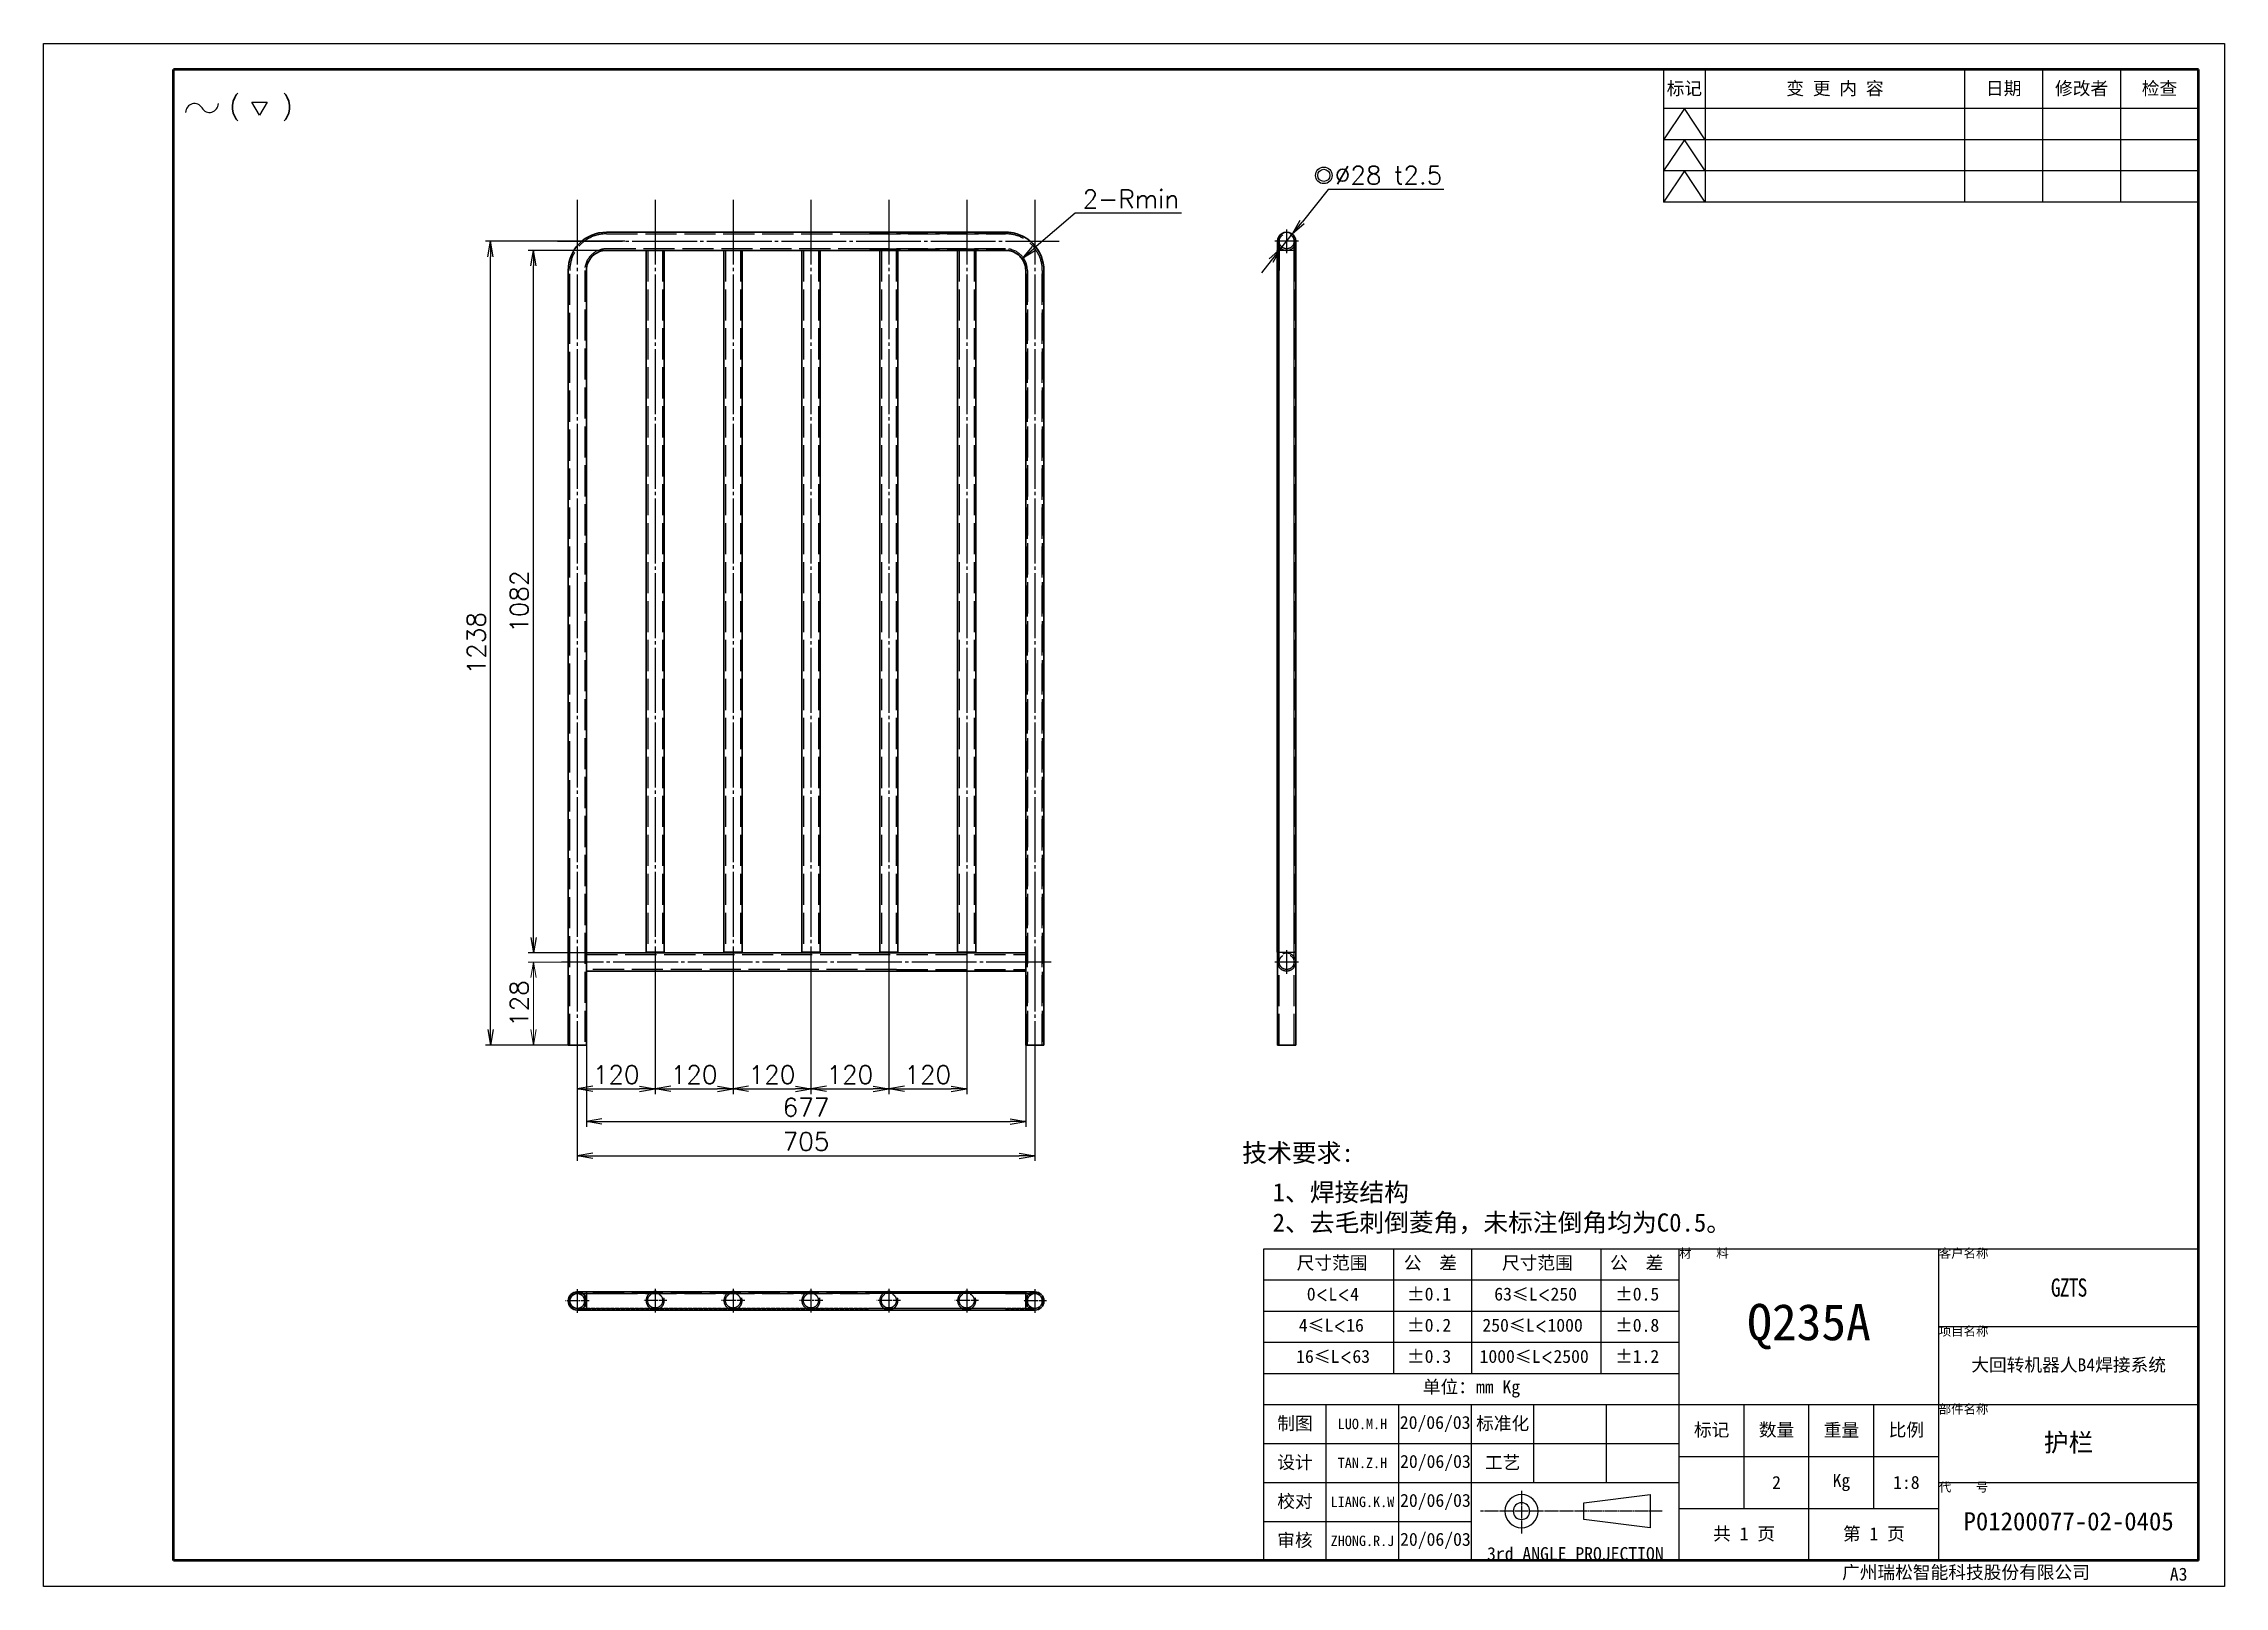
# Model space of a CAD drawing. Header units: millimetres. Extents: x -73083 to 81340, y -6859 to 6812.
# Drawn here: x 33145 to 36505, y -6850 to -4474 of the extents above; entities that cross this region are included whole.
import ezdxf

# ---------------------------------------------------------------- set-up
doc = ezdxf.new("R2010")
doc.units = ezdxf.units.MM
for name, pattern in [('AM_ISO02W050', [7.5, 6, -1.5]), ('AM_ISO08W050', [18, 12, -1.5, 3, -1.5]), ('CENTER-HOKUTO', [23, 20, -1, 1, -1])]:
    doc.linetypes.add(name, pattern=pattern)
doc.layers.add('A3', color=7, linetype='Continuous', plot=False)
for name, color, linetype, lineweight in [('AM_7', 2, 'AM_ISO08W050', 25), ('AM_HID', 1, 'AM_ISO02W050', 25), ('AM_VIS', 7, 'Continuous', 50), ('SOLID LINE', 7, 'Continuous', 30)]:
    doc.layers.add(name, color=color, linetype=linetype, lineweight=lineweight)
doc.layers.add('title_frame', color=7, linetype='Continuous')
doc.layers.add('word_dim', color=253, linetype='Continuous')
doc.styles.get("Standard").update_dxf_attribs({"font": 'romans.shx', "bigfont": 'bigfont.shx'})
doc.dimstyles.new('RS-1-8', dxfattribs={"dimscale": 8, "dimtxt": 3.5, "dimasz": 3, "dimexe": 1, "dimexo": 0, "dimgap": 1, "dimtad": 3, "dimdsep": 46, "dimtxsty": 'Standard', "dimblk1": 'OPEN', "dimblk2": 'OPEN', "dimsah": 1, "dimcen": 0, "dimclrd": 256, "dimclre": 256, "dimclrt": 3, "dimadec": 0, "dimazin": 0, "dimtfac": 1, "dimtmove": 0, "dimatfit": 3, "dimfxl": 0, "dimtolj": 1, "dimtzin": 0, "dimarcsym": 0})
doc.dimstyles.new('RS-1-8$3', dxfattribs={"dimscale": 8, "dimtxt": 3.5, "dimasz": 3, "dimexe": 1, "dimexo": 0, "dimgap": 1, "dimtad": 3, "dimtoh": 1, "dimdsep": 46, "dimtxsty": 'Standard', "dimblk1": 'OPEN', "dimblk2": 'OPEN', "dimsah": 1, "dimcen": 0, "dimclrd": 256, "dimclre": 256, "dimclrt": 3, "dimadec": 0, "dimazin": 0, "dimtfac": 1, "dimtmove": 0, "dimatfit": 3, "dimfxl": 0, "dimtolj": 1, "dimtzin": 0, "dimarcsym": 0})
doc.dimstyles.new('RS-1-8$4', dxfattribs={"dimscale": 8, "dimtxt": 3.5, "dimasz": 3, "dimexe": 1, "dimexo": 0, "dimgap": 1, "dimtad": 3, "dimtoh": 1, "dimdsep": 46, "dimtxsty": 'Standard', "dimblk1": 'OPEN', "dimblk2": 'OPEN', "dimsah": 1, "dimcen": 0, "dimclrd": 256, "dimclre": 256, "dimclrt": 3, "dimadec": 0, "dimazin": 0, "dimtfac": 1, "dimtmove": 0, "dimatfit": 3, "dimfxl": 0, "dimtolj": 1, "dimtzin": 0, "dimarcsym": 0})
doc.dimstyles.new('STANDARD 1-8', dxfattribs={"dimscale": 8, "dimtxt": 3.5, "dimasz": 3, "dimexe": 1, "dimexo": 0, "dimgap": 1, "dimtad": 3, "dimdsep": 46, "dimtxsty": 'Standard', "dimblk1": 'OPEN', "dimblk2": 'OPEN', "dimsah": 1, "dimcen": 0, "dimclrd": 256, "dimclre": 256, "dimclrt": 3, "dimazin": 2, "dimtfac": 1, "dimtmove": 0, "dimatfit": 3, "dimldrblk": 'OPEN', "dimfxl": 0, "dimtolj": 1, "dimtzin": 0, "dimlwd": 13, "dimlwe": 13, "dimarcsym": 0})

msp = doc.modelspace()

# ---------------------------------------------------------------- texts
at = {"layer": 'SOLID LINE', "ltscale": 0.5}
for s, insert, char_height, width, attachment_point in [('\\pt120;{\\fSimHei|b0|i0|c134|p2;\\C3;标记}', (35672.89086, -4544.23229), 20, 64, 5), ('\\pt120;{\\fSimHei|b0|i0|c134|p2;\\C3;变 更 内 容}', (35904.89086, -4544.23229), 20, 400, 5), ('\\pt120;{\\fSimHei|b0|i0|c134|p2;\\C3;日期}', (36164.89086, -4544.23229), 20, 120, 5), ('\\pt120;{\\fSimHei|b0|i0|c134|p2;\\C3;修改者}', (36284.89086, -4544.23229), 20, 120, 5), ('\\pt120;{\\fSimHei|b0|i0|c134|p2;\\C3;检查}', (36404.89086, -4544.23229), 20, 120, 5), ('\\pt168;{\\fSimHei|b0|i0|c134|p2;\\C3;技术要求:}', (34991.69834, -6168.56083), 28, 240.4842079, 1), ('\\pt168;{\\fSimHei|b0|i0|c134|p2;\\C3;\\P1、焊接结构\\P2、去毛刺倒菱角，未标注倒角均为C0.5。}', (35038.49293, -6182.49049), 28, 892.7274818, 1), ('\\pt120;{\\fSimHei|b0|i0|c134|p2;\\C3;尺寸范围}', (35075.45056, -6342.0008), 20, 362.4121507, 1), ('\\pt120;{\\fSimHei|b0|i0|c134|p2;\\C3;公  差}', (35240.68049, -6342.0008), 20, 362.4121507, 1), ('\\pt120;{\\fSimHei|b0|i0|c134|p2;\\C3;尺寸范围}', (35391.83018, -6342.0008), 20, 362.4121507, 1), ('\\pt120;{\\fSimHei|b0|i0|c134|p2;\\C3;公  差}', (35558.53935, -6342.0008), 20, 362.4121507, 1), ('{\\fSimHei|b0|i0|c134|p2;\\C3;材    料}', (35664.89086, -6330.23229), 14, 400, 1), ('\\pt84;{\\fSimHei|b0|i0|c134|p2;\\C3;客户名称}', (36064.89086, -6330.23229), 14, 400, 1), ('{\\fSimHei|b0|i0|c134|p2;\\W0.8;\\T0.9;\\C3;GZTS}', (36264.89086, -6390.23229), 28, 400, 5), ('\\pt120;{\\fSimHei|b0|i0|c134|p2;\\C3;0\\Fromans,bigfont|c134;\\H0.9583x;<\\fSimHei|b0|i0|c134|p2;\\H1.044x;L\\Fromans,bigfont|c134;\\H0.9583x;<\\fSimHei|b0|i0|c134|p2;\\H1.044x;4}', (35091.13512, -6390.0008), 20, 362.4121507, 1), ('\\pt120;{\\fSimHei|b0|i0|c134|p2;\\C3;%%P0.1}', (35245.54959, -6390.0008), 20, 362.4121507, 1), ('\\pt120;{\\fSimHei|b0|i0|c134|p2;\\C3;63\\H0.9583x;≤\\H1.044x;L\\Fromans,bigfont|c134;\\H0.9579x;<\\fSimHei|b0|i0|c134|p2;\\H1.044x;250}', (35379.96031, -6390.0008), 20, 362.4121507, 1), ('\\pt120;{\\fSimHei|b0|i0|c134|p2;\\C3;%%P0.5}', (35566.1122, -6390.0008), 20, 362.4121507, 1), ('\\pt336;{\\fSimHei|b0|i0|c134|p2;\\C3;Q235A}', (35864.89086, -6450.23229), 56, 400, 5), ('\\pt120;{\\fSimHei|b0|i0|c134|p2;\\C3;4\\H0.9583x;≤\\H1.043x;L\\Fromans,bigfont|c134;\\H0.9588x;<\\fSimHei|b0|i0|c134|p2;\\H1.043x;16}', (35078.86298, -6438.0008), 20, 362.4121507, 1), ('\\pt120;{\\fSimHei|b0|i0|c134|p2;\\C3;%%P0.2}', (35245.54959, -6438.0008), 20, 362.4121507, 1), ('\\pt120;{\\fSimHei|b0|i0|c134|p2;\\C3;250\\H0.9583x;≤\\H1.044x;L\\Fromans,bigfont|c134;\\H0.9579x;<\\fSimHei|b0|i0|c134|p2;\\H1.044x;1000}', (35361.69919, -6438.0008), 20, 362.4121507, 1), ('\\pt120;{\\fSimHei|b0|i0|c134|p2;\\C3;%%P0.8}', (35566.1122, -6438.0008), 20, 362.4121507, 1), ('\\pt84;{\\fSimHei|b0|i0|c134|p2;\\C3;项目名称}', (36064.89086, -6450.23229), 14, 400, 1), ('\\pt120;{\\fSimHei|b0|i0|c134|p2;\\C3;%%P0.3}', (35245.54959, -6486.0008), 20, 362.4121507, 1), ('\\pt120;{\\fSimHei|b0|i0|c134|p2;\\C3;%%P1.2}', (35566.1122, -6486.0008), 20, 362.4121507, 1), ('\\pt120;{\\fSimHei|b0|i0|c134|p2;\\C3;16\\H0.9583x;≤\\H1.044x;L\\Fromans,bigfont|c134;\\H0.9579x;<\\fSimHei|b0|i0|c134|p2;\\H1.044x;63}', (35074.74259, -6486.0008), 20, 362.4121507, 1), ('{\\fSimHei|b0|i0|c134|p2;\\C3;大回转机器人B4焊接系统}', (36264.89086, -6510.23229), 20, 400, 5), ('\\pt120;{\\fSimHei|b0|i0|c134|p2;\\C3;单位：mm Kg}', (35344.89086, -6546.23229), 20, 640, 5), ('\\pt84;{\\fSimHei|b0|i0|c134|p2;\\C3;部件名称}', (36064.89086, -6570.23229), 14, 400, 1), ('\\pt120;{\\fSimHei|b0|i0|c134|p2;\\C3;制图}', (35072.89086, -6600.23229), 20, 96, 5), ('\\pt60;{\\fSimHei|b0|i0|c134|p2;\\C3;制图}', (35072.89086, -6600.23229), 20, 96, 5), ('\\pt288;{\\fSimHei|b0|i0|c134|p2;\\H0.8x;\\C3;LUO.M.H}', (35176.89086, -6600.23229), 20, 112, 5), ('\\pt60;{\\fSimHei|b0|i0|c134|p2;\\C3;20/06/03}', (35288.89086, -6600.23229), 20, 112, 5), ('\\pt120;{\\fSimHei|b0|i0|c134|p2;\\C3;标准化}', (35392.89086, -6600.23229), 20, 96, 5), ('\\pt120;{\\fSimHei|b0|i0|c134|p2;\\C3;标记}', (35714.89086, -6610.23229), 20, 100, 5), ('\\pt120;{\\fSimHei|b0|i0|c134|p2;\\C3;数量}', (35814.89086, -6610.23229), 20, 100, 5), ('\\pt120;{\\fSimHei|b0|i0|c134|p2;\\C3;重量}', (35914.89086, -6610.23229), 20, 100, 5), ('\\pt120;{\\fSimHei|b0|i0|c134|p2;\\C3;比例}', (36014.89086, -6610.23229), 20, 100, 5), ('{\\fSimHei|b0|i0|c134|p2;\\C3;护栏}', (36264.89086, -6630.23229), 28, 400, 5), ('\\pt120;{\\fSimHei|b0|i0|c134|p2;\\C3;设计}', (35072.89086, -6660.23229), 20, 96, 5), ('\\pt60;{\\fSimHei|b0|i0|c134|p2;\\C3;设计}', (35072.89086, -6660.23229), 20, 96, 5), ('\\pt288;{\\fSimHei|b0|i0|c134|p2;\\H0.8x;\\C3;TAN.Z.H}', (35176.89086, -6660.23229), 20, 112, 5), ('\\pt60;{\\fSimHei|b0|i0|c134|p2;\\C3;20/06/03}', (35289.29595, -6660.23229), 20, 111.1898286, 5), ('\\pt120;{\\fSimHei|b0|i0|c134|p2;\\C3;工艺}', (35392.89086, -6660.23229), 20, 96, 5), ('\\pt120;{\\fSimHei|b0|i0|c134|p2;\\C3;2}', (35814.89086, -6690.23229), 20, 100, 5), ('\\pt120;{\\fSimHei|b0|i0|c134|p2;\\C3;Kg}', (35914.89086, -6690.23229), 20, 100, 5), ('\\pt120;{\\fSimHei|b0|i0|c134|p2;\\C3;1:8}', (36014.89086, -6690.23229), 20, 100, 5), ('\\pt120;{\\fSimHei|b0|i0|c134|p2;\\C3;校对}', (35072.89086, -6720.23229), 20, 96, 5), ('\\pt60;{\\fSimHei|b0|i0|c134|p2;\\C3;校对}', (35072.89086, -6720.23229), 20, 96, 5), ('\\pt288;{\\fSimHei|b0|i0|c134|p2;\\H0.8x;\\C3;LIANG.K.W}', (35176.89086, -6720.23229), 20, 112, 5), ('\\pt60;{\\fSimHei|b0|i0|c134|p2;\\C3;20/06/03}', (35289.29595, -6720.23229), 20, 111.1898286, 5), ('\\pt84;{\\fSimHei|b0|i0|c134|p2;\\C3;代    号}', (36064.89086, -6690.23229), 14, 400, 1), ('{\\fSimHei|b0|i0|c134|p2;\\C3;P01200077-02-0405}', (36264.89086, -6750.23229), 28, 400, 5), ('\\pt120;{\\fSimHei|b0|i0|c134|p2;\\C3;审核}', (35072.89086, -6780.23229), 20, 96, 5), ('\\pt60;{\\fSimHei|b0|i0|c134|p2;\\C3;审核}', (35072.89086, -6780.23229), 20, 96, 5), ('\\pt288;{\\fSimHei|b0|i0|c134|p2;\\H0.8x;\\C3;ZHONG.R.J}', (35176.89086, -6780.23229), 20, 112, 5), ('\\pt60;{\\fSimHei|b0|i0|c134|p2;\\C3;20/06/03}', (35289.29595, -6780.23229), 20, 111.1898286, 5), ('\\pt120;{\\fSimHei|b0|i0|c134|p2;\\C3;共 1 页}', (35764.89086, -6770.23229), 20, 200, 5), ('\\pt120;{\\fSimHei|b0|i0|c134|p2;\\C3;第 1 页}', (35964.89086, -6770.23229), 20, 200, 5), ('{\\fSimHei|b0|i0|c134|p2;\\C3;3rd ANGLE PROJECTION}', (35504.89086, -6810.23229), 20, 320, 8), ('\\pt120;{\\fSimHei|b0|i0|c134|p2;\\C3;广州瑞松智能科技股份有限公司}', (35915.83977, -6818.51612), 20, 628.4944651, 1), ('\\pt120;{\\fSimHei|b0|i0|c134|p2;\\C3;A3}', (36420.80182, -6821.41154), 20, 628.4944651, 1)]:
    msp.add_mtext(s, dxfattribs=dict(at, insert=insert, char_height=char_height, width=width, attachment_point=attachment_point))
at = {"layer": 'SOLID LINE', "ltscale": 0.5, "insert": (35357.30961, -6486.0008), "char_height": 20, "width": 362.4121507, "attachment_point": 1, "line_spacing_factor": 0.72}
msp.add_mtext('\\pt120;{\\fSimHei|b0|i0|c134|p2;\\C3;1000\\H0.9583x;≤\\H1.044x;L\\Fromans,bigfont|c134;\\H0.9579x;<\\fSimHei|b0|i0|c134|p2;\\H1.044x;2500}', dxfattribs=at)

# ---------------------------------------------------------------- blocks, each defined once
blk = doc.blocks.new('_Open')
at = {"color": 0, "lineweight": -2}
for p, q in [((-1, 0.17), (0, 0)), ((-1, -0.17), (0, 0)), ((0, 0), (-1, 0))]:
    blk.add_line(p, q, dxfattribs=at)
blk = doc.blocks.new('*D454')
at = {"layer": 'DEFPOINTS', "color": 0, "linetype": 'Continuous', "ltscale": 5}
for p in [(35068.8, -4767.7), (35051.3, -4789.6)]:
    blk.add_point(p, dxfattribs=at)
at = {"layer": 'word_dim', "linetype": 'Continuous', "lineweight": -2, "ltscale": 5}
for p, q in [((35124.1, -4698.9), (35083.9, -4749)), ((35302.2, -4698.9), (35124.1, -4698.9)), ((35051.3, -4789.6), (35068.8, -4767.7)), ((35036.3, -4808.3), (35021.3, -4827))]:
    blk.add_line(p, q, dxfattribs=at)
at = {"layer": 'word_dim', "linetype": 'Continuous', "lineweight": -2, "ltscale": 5, "xscale": 24, "yscale": 24, "zscale": 24}
for p, rotation in [((35068.8, -4767.7), 231.2568683288792), ((35051.3, -4789.6), 51.25686832887926)]:
    blk.add_blockref('_Open', p, dxfattribs=dict(at, rotation=rotation))
at = {"layer": 'word_dim', "color": 3, "linetype": 'Continuous', "ltscale": 5, "insert": (35217.1, -4676.9), "char_height": 28, "attachment_point": 5}
blk.add_mtext('\\A1;∅28 t2.5', dxfattribs=at)
blk = doc.blocks.new('*D455')
at = {"layer": 'DEFPOINTS', "color": 0, "linetype": 'Continuous', "ltscale": 5}
for p in [(33833.6, -4778.7), (34040.4, -4778.7), (33955.6, -6016.7)]:
    blk.add_point(p, dxfattribs=at)
at = {"layer": 'word_dim', "linetype": 'Continuous', "lineweight": -2, "ltscale": 5}
for p, q in [((34040.4, -4778.7), (33825.6, -4778.7)), ((33833.6, -5992.7), (33833.6, -4802.7)), ((33955.6, -6016.7), (33825.6, -6016.7))]:
    blk.add_line(p, q, dxfattribs=at)
at = {"layer": 'word_dim', "linetype": 'Continuous', "lineweight": -2, "ltscale": 5, "xscale": 24, "yscale": 24, "zscale": 24}
for p, rotation in [((33833.6, -4778.7), 90), ((33833.6, -6016.7), 270)]:
    blk.add_blockref('_Open', p, dxfattribs=dict(at, rotation=rotation))
at = {"layer": 'word_dim', "color": 3, "linetype": 'Continuous', "ltscale": 5, "insert": (33811.6, -5397.7), "char_height": 28, "attachment_point": 5, "rotation": 90}
blk.add_mtext('\\A1;1238', dxfattribs=at)
blk = doc.blocks.new('*D456')
at = {"layer": 'DEFPOINTS', "color": 0, "linetype": 'Continuous', "ltscale": 5}
for p in [(33967.1, -6016.7), (34672.1, -6036.7), (34672.1, -6187)]:
    blk.add_point(p, dxfattribs=at)
at = {"layer": 'word_dim', "linetype": 'Continuous', "lineweight": -2, "ltscale": 5}
for p, q in [((33967.1, -6016.7), (33967.1, -6195)), ((34672.1, -6036.7), (34672.1, -6195)), ((33991.1, -6187), (34648.1, -6187))]:
    blk.add_line(p, q, dxfattribs=at)
at = {"layer": 'word_dim', "linetype": 'Continuous', "lineweight": -2, "ltscale": 5, "xscale": 24, "yscale": 24, "zscale": 24, "rotation": 180}
blk.add_blockref('_Open', (33967.1, -6187), dxfattribs=at)
at = {"layer": 'word_dim', "linetype": 'Continuous', "lineweight": -2, "ltscale": 5, "xscale": 24, "yscale": 24, "zscale": 24}
blk.add_blockref('_Open', (34672.1, -6187), dxfattribs=at)
at = {"layer": 'word_dim', "color": 3, "linetype": 'Continuous', "ltscale": 5, "insert": (34319.6, -6165), "char_height": 28, "attachment_point": 5}
blk.add_mtext('\\A1;705', dxfattribs=at)
blk = doc.blocks.new('*D457')
at = {"layer": 'DEFPOINTS', "color": 0, "linetype": 'Continuous', "ltscale": 5}
for p in [(34087.1, -5911), (33967.1, -6016.7), (34087.1, -6084.1)]:
    blk.add_point(p, dxfattribs=at)
at = {"layer": 'word_dim', "linetype": 'Continuous', "lineweight": -2, "ltscale": 5}
for p, q in [((34087.1, -5911), (34087.1, -6092.1)), ((33967.1, -6016.7), (33967.1, -6092.1)), ((33991.1, -6084.1), (34063.1, -6084.1))]:
    blk.add_line(p, q, dxfattribs=at)
at = {"layer": 'word_dim', "linetype": 'Continuous', "lineweight": -2, "ltscale": 5, "xscale": 24, "yscale": 24, "zscale": 24, "rotation": 180}
blk.add_blockref('_Open', (33967.1, -6084.1), dxfattribs=at)
at = {"layer": 'word_dim', "linetype": 'Continuous', "lineweight": -2, "ltscale": 5, "xscale": 24, "yscale": 24, "zscale": 24}
blk.add_blockref('_Open', (34087.1, -6084.1), dxfattribs=at)
at = {"layer": 'word_dim', "color": 3, "linetype": 'Continuous', "ltscale": 5, "insert": (34027.1, -6062.1), "char_height": 28, "attachment_point": 5}
blk.add_mtext('\\A1;120', dxfattribs=at)
blk = doc.blocks.new('*D458')
at = {"layer": 'DEFPOINTS', "color": 0, "linetype": 'Continuous', "ltscale": 5}
for p in [(34087.1, -5893.7), (34207.1, -5893.7), (34207.1, -6084.1)]:
    blk.add_point(p, dxfattribs=at)
at = {"layer": 'word_dim', "linetype": 'Continuous', "lineweight": -2, "ltscale": 5}
for p, q in [((34087.1, -5893.7), (34087.1, -6092.1)), ((34207.1, -5893.7), (34207.1, -6092.1)), ((34111.1, -6084.1), (34183.1, -6084.1))]:
    blk.add_line(p, q, dxfattribs=at)
at = {"layer": 'word_dim', "linetype": 'Continuous', "lineweight": -2, "ltscale": 5, "xscale": 24, "yscale": 24, "zscale": 24, "rotation": 180}
blk.add_blockref('_Open', (34087.1, -6084.1), dxfattribs=at)
at = {"layer": 'word_dim', "linetype": 'Continuous', "lineweight": -2, "ltscale": 5, "xscale": 24, "yscale": 24, "zscale": 24}
blk.add_blockref('_Open', (34207.1, -6084.1), dxfattribs=at)
at = {"layer": 'word_dim', "color": 3, "linetype": 'Continuous', "ltscale": 5, "insert": (34147.1, -6062.1), "char_height": 28, "attachment_point": 5}
blk.add_mtext('\\A1;120', dxfattribs=at)
blk = doc.blocks.new('*D459')
at = {"layer": 'DEFPOINTS', "color": 0, "linetype": 'Continuous', "ltscale": 5}
for p in [(34207.1, -5900.2), (34327.1, -5900.2), (34327.1, -6084.1)]:
    blk.add_point(p, dxfattribs=at)
at = {"layer": 'word_dim', "linetype": 'Continuous', "lineweight": -2, "ltscale": 5}
for p, q in [((34207.1, -5900.2), (34207.1, -6092.1)), ((34327.1, -5900.2), (34327.1, -6092.1)), ((34231.1, -6084.1), (34303.1, -6084.1))]:
    blk.add_line(p, q, dxfattribs=at)
at = {"layer": 'word_dim', "linetype": 'Continuous', "lineweight": -2, "ltscale": 5, "xscale": 24, "yscale": 24, "zscale": 24, "rotation": 180}
blk.add_blockref('_Open', (34207.1, -6084.1), dxfattribs=at)
at = {"layer": 'word_dim', "linetype": 'Continuous', "lineweight": -2, "ltscale": 5, "xscale": 24, "yscale": 24, "zscale": 24}
blk.add_blockref('_Open', (34327.1, -6084.1), dxfattribs=at)
at = {"layer": 'word_dim', "color": 3, "linetype": 'Continuous', "ltscale": 5, "insert": (34267.1, -6062.1), "char_height": 28, "attachment_point": 5}
blk.add_mtext('\\A1;120', dxfattribs=at)
blk = doc.blocks.new('*D460')
at = {"layer": 'DEFPOINTS', "color": 0, "linetype": 'Continuous', "ltscale": 5}
for p in [(34327.1, -5893.7), (34447.1, -5900.2), (34447.1, -6084.1)]:
    blk.add_point(p, dxfattribs=at)
at = {"layer": 'word_dim', "linetype": 'Continuous', "lineweight": -2, "ltscale": 5}
for p, q in [((34327.1, -5893.7), (34327.1, -6092.1)), ((34447.1, -5900.2), (34447.1, -6092.1)), ((34351.1, -6084.1), (34423.1, -6084.1))]:
    blk.add_line(p, q, dxfattribs=at)
at = {"layer": 'word_dim', "linetype": 'Continuous', "lineweight": -2, "ltscale": 5, "xscale": 24, "yscale": 24, "zscale": 24, "rotation": 180}
blk.add_blockref('_Open', (34327.1, -6084.1), dxfattribs=at)
at = {"layer": 'word_dim', "linetype": 'Continuous', "lineweight": -2, "ltscale": 5, "xscale": 24, "yscale": 24, "zscale": 24}
blk.add_blockref('_Open', (34447.1, -6084.1), dxfattribs=at)
at = {"layer": 'word_dim', "color": 3, "linetype": 'Continuous', "ltscale": 5, "insert": (34387.1, -6062.1), "char_height": 28, "attachment_point": 5}
blk.add_mtext('\\A1;120', dxfattribs=at)
blk = doc.blocks.new('*D461')
at = {"layer": 'DEFPOINTS', "color": 0, "linetype": 'Continuous', "ltscale": 5}
for p in [(34447.1, -5848.5), (34567.1, -5848.5), (34567.1, -6084.1)]:
    blk.add_point(p, dxfattribs=at)
at = {"layer": 'word_dim', "linetype": 'Continuous', "lineweight": -2, "ltscale": 5}
for p, q in [((34447.1, -5848.5), (34447.1, -6092.1)), ((34567.1, -5848.5), (34567.1, -6092.1)), ((34471.1, -6084.1), (34543.1, -6084.1))]:
    blk.add_line(p, q, dxfattribs=at)
at = {"layer": 'word_dim', "linetype": 'Continuous', "lineweight": -2, "ltscale": 5, "xscale": 24, "yscale": 24, "zscale": 24, "rotation": 180}
blk.add_blockref('_Open', (34447.1, -6084.1), dxfattribs=at)
at = {"layer": 'word_dim', "linetype": 'Continuous', "lineweight": -2, "ltscale": 5, "xscale": 24, "yscale": 24, "zscale": 24}
blk.add_blockref('_Open', (34567.1, -6084.1), dxfattribs=at)
at = {"layer": 'word_dim', "color": 3, "linetype": 'Continuous', "ltscale": 5, "insert": (34507.1, -6062.1), "char_height": 28, "attachment_point": 5}
blk.add_mtext('\\A1;120', dxfattribs=at)
blk = doc.blocks.new('*D462')
at = {"layer": 'DEFPOINTS', "color": 0, "linetype": 'Continuous', "ltscale": 5}
for p in [(33899.7, -5888.7), (34001.9, -5888.7), (33953.1, -6016.7)]:
    blk.add_point(p, dxfattribs=at)
at = {"layer": 'word_dim', "linetype": 'Continuous', "lineweight": 13, "ltscale": 5}
for p, q in [((34001.9, -5888.7), (33891.7, -5888.7)), ((33899.7, -5992.7), (33899.7, -5912.7)), ((33953.1, -6016.7), (33891.7, -6016.7))]:
    blk.add_line(p, q, dxfattribs=at)
at = {"layer": 'word_dim', "linetype": 'Continuous', "lineweight": 13, "ltscale": 5, "xscale": 24, "yscale": 24, "zscale": 24}
for p, rotation in [((33899.7, -5888.7), 90), ((33899.7, -6016.7), 270)]:
    blk.add_blockref('_Open', p, dxfattribs=dict(at, rotation=rotation))
at = {"layer": 'word_dim', "color": 3, "linetype": 'Continuous', "ltscale": 5, "insert": (33877.7, -5952.7), "char_height": 28, "attachment_point": 5, "rotation": 90}
blk.add_mtext('\\A1;128', dxfattribs=at)
blk = doc.blocks.new('shiage0')
at = {"layer": 'word_dim', "color": 3, "linetype": 'Continuous'}
for centre, start, end in [((1.69, 0), 30, 180), ((4.61, 1.69), 210, 0)]:
    blk.add_arc(centre, 1.69, start, end, dxfattribs=at)
blk = doc.blocks.new('12')
at = {"layer": 'title_frame', "color": 3, "linetype": 'Continuous'}
blk.add_lwpolyline([(20.46, 3.03), (19.01, 5.53), (21.9, 5.53)], close=True, dxfattribs=at)
blk.add_blockref('shiage0', (6.23, 3.56), dxfattribs=at)
blk.add_text('(   )', height=3.5, dxfattribs=at).set_placement((14.64, 3.08))
blk = doc.blocks.new('*D463')
at = {"layer": 'DEFPOINTS', "color": 0, "ltscale": 5}
for p in [(34626.9, -4827.4), (34652.3, -4805.6)]:
    blk.add_point(p, dxfattribs=at)
at = {"layer": 'word_dim', "lineweight": -2, "ltscale": 5}
for p, q in [((34734.1, -4735.5), (34670.5, -4790)), ((34898.1, -4735.5), (34734.1, -4735.5))]:
    blk.add_line(p, q, dxfattribs=at)
at = {"layer": 'word_dim', "lineweight": -2, "ltscale": 5, "xscale": 24, "yscale": 24, "zscale": 24, "rotation": 220.6371705087415}
blk.add_blockref('_Open', (34652.3, -4805.6), dxfattribs=at)
at = {"layer": 'word_dim', "color": 3, "ltscale": 5, "insert": (34820.1, -4713.5), "char_height": 28, "attachment_point": 5}
blk.add_mtext('\\A1;{\\Fromans,bigfont|c134;2-Rmin}', dxfattribs=at)
blk = doc.blocks.new('*D464')
at = {"layer": 'DEFPOINTS', "color": 0, "ltscale": 5}
for p in [(33981.1, -6016.7), (34658.1, -6016.7), (34658.1, -6134.4)]:
    blk.add_point(p, dxfattribs=at)
at = {"layer": 'word_dim', "lineweight": -2, "ltscale": 5}
for p, q in [((33981.1, -6016.7), (33981.1, -6142.4)), ((34658.1, -6016.7), (34658.1, -6142.4)), ((34005.1, -6134.4), (34634.1, -6134.4))]:
    blk.add_line(p, q, dxfattribs=at)
at = {"layer": 'word_dim', "lineweight": -2, "ltscale": 5, "xscale": 24, "yscale": 24, "zscale": 24, "rotation": 180}
blk.add_blockref('_Open', (33981.1, -6134.4), dxfattribs=at)
at = {"layer": 'word_dim', "lineweight": -2, "ltscale": 5, "xscale": 24, "yscale": 24, "zscale": 24}
blk.add_blockref('_Open', (34658.1, -6134.4), dxfattribs=at)
at = {"layer": 'word_dim', "color": 3, "ltscale": 5, "insert": (34319.6, -6112.4), "char_height": 28, "attachment_point": 5}
blk.add_mtext('\\A1;677', dxfattribs=at)
blk = doc.blocks.new('*D465')
at = {"layer": 'DEFPOINTS', "color": 0, "ltscale": 5}
for p in [(33899.7, -4792.7), (34012.1, -4792.7), (33981.1, -5874.7)]:
    blk.add_point(p, dxfattribs=at)
at = {"layer": 'word_dim', "lineweight": -2, "ltscale": 5}
for p, q in [((34012.1, -4792.7), (33891.7, -4792.7)), ((33899.7, -5850.7), (33899.7, -4816.7)), ((33981.1, -5874.7), (33891.7, -5874.7))]:
    blk.add_line(p, q, dxfattribs=at)
at = {"layer": 'word_dim', "lineweight": -2, "ltscale": 5, "xscale": 24, "yscale": 24, "zscale": 24}
for p, rotation in [((33899.7, -4792.7), 90), ((33899.7, -5874.7), 270)]:
    blk.add_blockref('_Open', p, dxfattribs=dict(at, rotation=rotation))
at = {"layer": 'word_dim', "color": 3, "ltscale": 5, "insert": (33877.7, -5333.7), "char_height": 28, "attachment_point": 5, "rotation": 90}
blk.add_mtext('\\A1;1082', dxfattribs=at)

# ---------------------------------------------------------------- dimensions: what is measured, and where the dimension line sits
at = {"layer": 'word_dim', "linetype": 'Continuous', "ltscale": 5}
dim = msp.add_diameter_dim_2p(p1=(35051.3261, -4789.57756), p2=(35068.84934, -4767.7387), text='<> t2.5', dimstyle='RS-1-8$3', dxfattribs=at)
dim.commit()
dim.dimension.update_dxf_attribs({"geometry": '*D454', "text_midpoint": (35217.14058, -4698.91342), "dimtype": 163})
at = {"layer": 'word_dim', "ltscale": 5}
dim = msp.add_radius_dim(center=(34626.91415, -4827.44049), mpoint=(34652.3356, -4805.62306), text='{\\Fromans,bigfont|c134;2-Rmin}', dimstyle='RS-1-8$4', override={"dimtofl": 0}, dxfattribs=at)
dim.commit()
dim.dimension.update_dxf_attribs({"geometry": '*D463', "text_midpoint": (34820.07659, -4735.47052), "dimtype": 164})
at = {"layer": 'word_dim', "linetype": 'Continuous', "ltscale": 5}
dim = msp.add_linear_dim(base=(33833.55048, -4778.65674), p1=(33955.62078, -6016.65668), p2=(34040.35495, -4778.65674), angle=90, dimstyle='RS-1-8', dxfattribs=at)
dim.commit()
dim.dimension.update_dxf_attribs({"geometry": '*D455', "text_midpoint": (33811.55048, -5397.65671)})
at = {"layer": 'word_dim', "ltscale": 5}
dim = msp.add_linear_dim(base=(33899.68675, -4792.6567), p1=(33981.12076, -5874.65668), p2=(34012.12076, -4792.6567), angle=90, dimstyle='RS-1-8', dxfattribs=at)
dim.commit()
dim.dimension.update_dxf_attribs({"geometry": '*D465', "text_midpoint": (33877.68675, -5333.65669)})
at = {"layer": 'word_dim', "linetype": 'Continuous', "ltscale": 5}
for base, p1, p2, picture, middle in [((34567.1198, -6084.09392), (34447.1198, -5848.54014), (34567.1198, -5848.54014), '*D461', (34507.1198, -6062.09392)), ((34087.1198, -6084.09392), (33967.12078, -6016.65668), (34087.1198, -5910.994), '*D457', (34027.12029, -6062.09392)), ((34207.11972, -6084.09392), (34087.11975, -5893.65668), (34207.11972, -5893.65668), '*D458', (34147.11974, -6062.09392)), ((34327.1198, -6084.09392), (34207.1198, -5900.15668), (34327.1198, -5900.15668), '*D459', (34267.1198, -6062.09392)), ((34447.1198, -6084.09392), (34327.1198, -5893.65668), (34447.1198, -5900.15668), '*D460', (34387.1198, -6062.09392)), ((34672.12076, -6187.0011), (33967.12078, -6016.65668), (34672.12076, -6036.65668), '*D456', (34319.62077, -6165.0011))]:
    dim = msp.add_linear_dim(base=base, p1=p1, p2=p2, dimstyle='RS-1-8', dxfattribs=at)
    dim.commit()
    dim.dimension.update_dxf_attribs({"geometry": picture, "text_midpoint": middle})
at = {"layer": 'word_dim', "color": 3, "linetype": 'Continuous', "ltscale": 5}
dim = msp.add_linear_dim(base=(33899.68675, -5888.65668), p1=(33953.12078, -6016.65668), p2=(34001.93805, -5888.65668), angle=90, dimstyle='STANDARD 1-8', dxfattribs=at)
dim.commit()
dim.dimension.update_dxf_attribs({"geometry": '*D462', "text_midpoint": (33877.68675, -5952.65668)})
at = {"layer": 'word_dim', "ltscale": 5}
dim = msp.add_linear_dim(base=(34658.12076, -6134.40017), p1=(33981.12076, -6016.65668), p2=(34658.12076, -6016.65668), dimstyle='RS-1-8', dxfattribs=at)
dim.commit()
dim.dimension.update_dxf_attribs({"geometry": '*D464', "text_midpoint": (34319.62076, -6112.40017)})

# ---------------------------------------------------------------- linework, layer by layer
at = {"layer": 'A3', "linetype": 'Continuous'}
msp.add_lwpolyline([(33144.89086, -4474.23229), (36504.89086, -4474.23229), (36504.89086, -6850.23229), (33144.89086, -6850.23229)], close=True, dxfattribs=at)
at = {"layer": 'AM_7', "ltscale": 8}
for p, q in [((35060.0889, -4760.45662), (35060.0889, -4796.85671)), ((35078.28897, -4778.6567), (35041.88895, -4778.6567)), ((35060.0889, -5870.45668), (35060.0889, -5906.85668)), ((35078.28897, -5888.65668), (35041.88895, -5888.65668)), ((33967.12078, -6392.47012), (33967.12078, -6428.87015)), ((34087.11975, -6391.83048), (34087.11975, -6428.2305)), ((34207.11972, -6391.83048), (34207.11972, -6428.2305)), ((34327.11972, -6391.83048), (34327.11972, -6428.2305)), ((34447.11972, -6391.83048), (34447.11972, -6428.2305)), ((34567.11972, -6391.83048), (34567.11972, -6428.2305)), ((34672.12076, -6392.47012), (34672.12076, -6428.87015))]:
    msp.add_line(p, q, dxfattribs=at)
at = {"layer": 'AM_7'}
for p, q in [((33985.32077, -6410.67008), (33948.92078, -6410.67008)), ((34105.31973, -6410.03055), (34068.91977, -6410.03055)), ((34225.31973, -6410.03055), (34188.91977, -6410.03055)), ((34345.31973, -6410.03055), (34308.91977, -6410.03055)), ((34465.31973, -6410.03055), (34428.91977, -6410.03055)), ((34585.31973, -6410.03055), (34548.91971, -6410.03055)), ((34690.32077, -6410.67008), (34653.92075, -6410.67008))]:
    msp.add_line(p, q, dxfattribs=at)
at = {"layer": 'AM_HID', "ltscale": 8}
for p, q in [((34012.12076, -4767.1567), (34417.12076, -4767.1567)), ((34627.12076, -4764.6567), (34417.12076, -4764.6567)), ((34417.12076, -4767.1567), (34627.12076, -4767.1567)), ((34627.12076, -4767.1567), (34417.12076, -4767.1567)), ((34417.12076, -4790.1567), (34012.12076, -4790.1567)), ((34073.11975, -4792.6567), (34101.11975, -4792.6567)), ((34075.61975, -4792.6567), (34075.61975, -5873.65668)), ((34098.61975, -4792.6567), (34098.61975, -5873.65668)), ((34193.11972, -4792.6567), (34221.11972, -4792.6567)), ((34195.61972, -4792.6567), (34195.61972, -5873.65668)), ((34218.61972, -4792.6567), (34218.61972, -5873.65668)), ((34313.11972, -4792.6567), (34341.11972, -4792.6567)), ((34315.61972, -4792.6567), (34315.61972, -5873.65668)), ((34338.61972, -4792.6567), (34338.61972, -5873.65668)), ((34417.12076, -4790.1567), (34627.12076, -4790.1567)), ((34627.12076, -4790.1567), (34417.12076, -4790.1567)), ((34417.12076, -4792.6567), (34627.12076, -4792.6567)), ((34461.11972, -4792.6567), (34433.11972, -4792.6567)), ((34435.61972, -4792.6567), (34435.61972, -5873.65668)), ((34458.61972, -4792.6567), (34458.61972, -5873.65668)), ((34581.11972, -4792.6567), (34553.11972, -4792.6567)), ((34555.61972, -4792.6567), (34555.61972, -5873.65668)), ((34578.61972, -4792.6567), (34578.61972, -5873.65668)), ((35046.0889, -4823.6567), (35046.0889, -4792.62929)), ((35059.44937, -4792.6567), (35046.0889, -4792.6567)), ((35047.94937, -4792.6567), (35047.94937, -5873.65668)), ((35047.94937, -4792.6567), (35047.94937, -5873.65668)), ((35047.94937, -4792.6567), (35047.94937, -5873.65668)), ((35047.94937, -4792.6567), (35047.94937, -5873.65668)), ((35047.94937, -4792.6567), (35047.94937, -5873.65668)), ((35048.5889, -4778.6567), (35048.5889, -4823.6567)), ((35048.5889, -4823.6567), (35048.5889, -4778.67818)), ((35073.44937, -4792.6567), (35059.44937, -4792.6567)), ((35070.94937, -4792.6567), (35070.94937, -5873.65668)), ((35070.94937, -4792.6567), (35070.94937, -5873.65668)), ((35070.94937, -4792.6567), (35070.94937, -5873.65668)), ((35070.94937, -4792.6567), (35070.94937, -5873.65668)), ((35070.94937, -4792.6567), (35070.94937, -5873.65668)), ((35071.5889, -4778.6567), (35071.5889, -4823.6567)), ((35073.44937, -4792.6567), (35073.44937, -5873.65668)), ((35073.44937, -4792.6567), (35073.44937, -5873.65668)), ((35073.44937, -4792.6567), (35073.44937, -5873.65668)), ((35073.44937, -4792.6567), (35073.44937, -5873.65668)), ((35073.44937, -4792.6567), (35073.44937, -5873.65668)), ((35074.0889, -4823.6567), (35074.0889, -4778.65658)), ((33955.62078, -6016.65668), (33955.62078, -4823.6567)), ((33978.62078, -4823.6567), (33978.62078, -6016.65668)), ((34658.12076, -4823.6567), (34658.12076, -6016.65668)), ((34660.62076, -4823.6567), (34660.62076, -6016.65668)), ((34660.62076, -6016.65668), (34660.62076, -4823.6567)), ((34683.62076, -4823.6567), (34683.62076, -6016.65668)), ((34683.62076, -6016.65668), (34683.62076, -4823.6567)), ((34686.12076, -6016.65668), (34686.12076, -4823.6567)), ((35046.0889, -5873.65677), (35046.0889, -4823.6567)), ((35048.5889, -6016.65668), (35048.5889, -4823.6567)), ((35048.5889, -6016.65668), (35048.5889, -4823.6567)), ((35071.5889, -6016.65668), (35071.5889, -4823.6567)), ((35071.5889, -6016.65668), (35071.5889, -4823.6567)), ((35074.0889, -6016.65668), (35074.0889, -4823.6567)), ((33981.12076, -5900.15668), (33981.12076, -5877.15668)), ((33981.12076, -5877.15668), (34459.12076, -5877.15668)), ((34459.12076, -5877.15668), (34658.12076, -5877.15668)), ((34658.12076, -5902.65668), (34658.12076, -5874.65668)), ((35046.0889, -5873.65668), (35059.44937, -5873.65668)), ((35059.44937, -5873.65668), (35073.44937, -5873.65668)), ((34459.12076, -5900.15668), (33981.12076, -5900.15668)), ((34459.12076, -5900.15668), (34658.12076, -5900.15668)), ((33981.12076, -6410.67008), (33981.12076, -6399.17008)), ((34459.12076, -6399.17008), (33981.12076, -6399.17008)), ((33981.12079, -6396.67008), (34012.12076, -6396.67008)), ((34012.12076, -6396.67008), (34417.12076, -6396.67008)), ((34012.12076, -6399.17008), (34417.12076, -6399.17008)), ((34627.12076, -6396.67008), (34417.12076, -6396.67008)), ((34627.12076, -6399.17008), (34417.12076, -6399.17008)), ((34658.12076, -6399.17008), (34459.12076, -6399.17008)), ((34627.12076, -6396.67008), (34658.12076, -6396.67008)), ((34627.12076, -6399.17008), (34672.12076, -6399.17008))]:
    msp.add_line(p, q, dxfattribs=at)
at = {"layer": 'AM_HID', "ltscale": 0.019095}
msp.add_line((33967.90557, -6422.14334), (33967.14224, -6422.17008), dxfattribs=at)
at = {"layer": 'AM_HID'}
for p, q in [((33967.14224, -6422.17008), (34012.12076, -6422.17008)), ((34459.12076, -6422.17008), (33981.12076, -6422.17008)), ((34012.12076, -6422.17008), (34417.12076, -6422.17008)), ((34627.12076, -6422.17008), (34417.12076, -6422.17008)), ((34658.12076, -6422.17008), (34459.12076, -6422.17008)), ((34627.12076, -6422.17008), (34672.12076, -6422.17008))]:
    msp.add_line(p, q, dxfattribs=at)
at = {"layer": 'AM_HID', "ltscale": 8}
for points in [[(35071.5889, -4823.6567), (35071.5889, -4779.68502), (35071.5889, -4778.6827), (35071.56217, -4777.87191)], [(33966.33599, -6399.19693), (33967.57881, -6399.17008), (33981.45697, -6399.17008), (34012.12076, -6399.17008)]]:
    msp.add_lwpolyline(points, dxfattribs=at)
for centre, radius in [((35060.0889, -4778.6567), 11.5), ((35060.0889, -5888.65668), 14), ((35060.0889, -5888.65668), 11.5), ((34087.11975, -6410.03055), 11.5), ((34207.11972, -6410.03055), 11.5), ((34327.11972, -6410.03055), 11.5), ((34447.11972, -6410.03055), 11.5), ((34567.11972, -6410.03055), 11.5)]:
    msp.add_circle(centre, radius, dxfattribs=at)
for centre, radius, start, end in [((34012.12076, -4823.6567), 56.5, 90.0000025, 180.00000501), ((34627.12076, -4823.6567), 59, 0, 90.0000025), ((34627.12076, -4823.6567), 56.5, 0, 90.0000025), ((34627.12076, -4823.6567), 56.5, 0, 90.0000025), ((34012.12076, -4823.6567), 33.5, 90.0000025, 180.00000501), ((34627.12076, -4823.6567), 33.5, 0, 90.0000025), ((34627.12076, -4823.6567), 33.5, 0, 90.0000025), ((34627.12076, -4823.6567), 31, 0, 90.0000025), ((35060.07071, -4778.65401), 13.98195, 179.63744491, 183.92914327), ((35060.0889, -4778.6567), 14, 180.00002231, 0.00001565), ((35059.78983, -4778.66561), 11.20087, 180.06432171, 183.97210516), ((34087.11975, -6410.03055), 14, 180.00000501, 72.61424775), ((34087.11975, -6410.03055), 14, 107.38575726, 180.00000501), ((34207.11972, -6410.03055), 14, 180.00000501, 72.61424775), ((34207.11972, -6410.03055), 14, 107.38575726, 180.00000501), ((34327.11972, -6410.03055), 14, 180.00000501, 72.61424775), ((34327.11972, -6410.03055), 14, 107.38575726, 180.00000501), ((34447.11972, -6410.03055), 14, 180.00000501, 72.61424775), ((34447.11972, -6410.03055), 14, 107.38575726, 180.00000501), ((34567.11972, -6410.03055), 14, 180.00000501, 72.61424775), ((34567.11972, -6410.03055), 14, 107.38575726, 180.00000501)]:
    msp.add_arc(centre, radius, start, end, dxfattribs=at)
at = {"layer": 'AM_HID'}
msp.add_arc((33967.11823, -6410.69193), 13.9784, 269.63977332, 273.9295351, dxfattribs=at)
at = {"layer": 'AM_VIS', "linetype": 'Continuous'}
for p, q in [((36464.89086, -4514.23229), (33344.89086, -4514.23229)), ((33344.89086, -6810.23229), (33344.89086, -4514.23229)), ((36464.89086, -6810.23229), (36464.89086, -4514.23229)), ((36464.89086, -6810.23229), (33344.89086, -6810.23229))]:
    msp.add_line(p, q, dxfattribs=at)
at = {"layer": 'AM_VIS', "lineweight": 35, "ltscale": 8}
for p, q in [((34012.12076, -4764.6567), (34417.12076, -4764.6567)), ((34417.12076, -4764.6567), (34627.12076, -4764.6567)), ((34012.12076, -4792.6567), (34073.11975, -4792.6567)), ((34101.11975, -4792.6567), (34073.11975, -4792.6567)), ((34073.11975, -4792.6567), (34073.11975, -5873.65668)), ((34101.11975, -4792.6567), (34193.11972, -4792.6567)), ((34101.11975, -4792.6567), (34101.11975, -5873.65668)), ((34221.11972, -4792.6567), (34193.11972, -4792.6567)), ((34193.11972, -4792.6567), (34193.11972, -5873.65668)), ((34221.11972, -4792.6567), (34313.11972, -4792.6567)), ((34221.11972, -4792.6567), (34221.11972, -5873.65668)), ((34341.11972, -4792.6567), (34313.11972, -4792.6567)), ((34313.11972, -4792.6567), (34313.11972, -5873.65668)), ((34341.11972, -4792.6567), (34417.12076, -4792.6567)), ((34341.11972, -4792.6567), (34341.11972, -5873.65668)), ((34433.11972, -4792.6567), (34417.12076, -4792.6567)), ((34461.11972, -4792.6567), (34433.11972, -4792.6567)), ((34433.11972, -4792.6567), (34433.11972, -5873.65668)), ((34553.11972, -4792.6567), (34461.11972, -4792.6567)), ((34461.11972, -4792.6567), (34461.11972, -5873.65668)), ((34581.11972, -4792.6567), (34553.11972, -4792.6567)), ((34553.11972, -4792.6567), (34553.11972, -5873.65668)), ((34627.12076, -4792.6567), (34581.11972, -4792.6567)), ((34581.11972, -4792.6567), (34581.11972, -5873.65668)), ((35046.0889, -4792.6567), (35045.44937, -4792.6567)), ((35045.44937, -4792.6567), (35045.44937, -5873.65668)), ((35045.44937, -4792.6567), (35045.44937, -5873.65668)), ((35045.44937, -4792.6567), (35045.44937, -5873.65668)), ((35045.44937, -4792.6567), (35045.44937, -5873.65668)), ((35045.44937, -4792.6567), (35045.44937, -5873.65668)), ((35046.0889, -4792.62929), (35046.0889, -4778.56551)), ((35046.0889, -4778.6567), (35046.0889, -4823.6567)), ((35074.0889, -4778.6567), (35074.0889, -4823.6567)), ((33953.12078, -6016.65668), (33953.12078, -4823.6567)), ((33981.12076, -4823.6567), (33981.12076, -5633.65668)), ((34658.12076, -5874.65668), (34658.12076, -4823.6567)), ((34686.12076, -4823.6567), (34686.12076, -6016.65668)), ((35046.0889, -6016.65668), (35046.0889, -4823.6567)), ((35074.0889, -6016.65668), (35074.0889, -4823.6567)), ((33981.12076, -5633.65668), (33981.12076, -5636.15668)), ((33981.12076, -5636.15668), (33981.12076, -5661.15668)), ((33981.12076, -5661.15668), (33981.12076, -5663.65668)), ((33981.12076, -5663.65668), (33981.12076, -6016.65668)), ((33981.12076, -5881.94472), (33981.12076, -5874.65668)), ((34658.12076, -5874.65668), (33981.12076, -5874.65668)), ((34073.11975, -5873.65668), (34101.11975, -5873.65668)), ((34193.11972, -5873.65668), (34221.11972, -5873.65668)), ((34313.11972, -5873.65668), (34341.11972, -5873.65668)), ((34433.11972, -5873.65668), (34461.11972, -5873.65668)), ((34553.11972, -5873.65668), (34581.11972, -5873.65668)), ((34658.12076, -5874.65668), (34658.12076, -5881.94472)), ((35045.44937, -5873.65668), (35046.0889, -5873.65668)), ((35046.0889, -6016.65668), (35046.0889, -5873.65677)), ((33981.12076, -5902.65668), (33981.12076, -5881.94472)), ((34658.12076, -5902.65668), (33981.12076, -5902.65668)), ((34658.12076, -5881.94472), (34658.12076, -5902.65668)), ((34658.12076, -6016.65668), (34658.12076, -5902.65668)), ((33981.12076, -6016.65668), (33953.12078, -6016.65668)), ((34686.12076, -6016.65668), (34658.12076, -6016.65668)), ((35060.08646, -6016.65668), (35046.0889, -6016.65668)), ((35074.0889, -6016.65668), (35060.08646, -6016.65668)), ((33981.12076, -6410.67008), (33981.12076, -6396.67008)), ((34658.12076, -6396.67008), (33981.12076, -6396.67008)), ((34658.12076, -6396.67008), (34658.12076, -6422.95633)), ((34658.12076, -6396.67008), (34672.12076, -6396.67008))]:
    msp.add_line(p, q, dxfattribs=at)
at = {"layer": 'AM_VIS', "lineweight": 35, "ltscale": 0.307156}
msp.add_line((33981.12076, -6422.95633), (33981.12076, -6410.67008), dxfattribs=at)
at = {"layer": 'AM_VIS', "lineweight": 35}
for p, q in [((33967.03035, -6424.6702), (34012.12076, -6424.67008)), ((34658.12076, -6424.67008), (33981.12076, -6424.67008)), ((34012.12076, -6424.67008), (34417.12076, -6424.67008)), ((34627.12076, -6424.67008), (34417.12076, -6424.67008)), ((34627.12076, -6424.67008), (34672.12076, -6424.67008))]:
    msp.add_line(p, q, dxfattribs=at)
at = {"layer": 'AM_VIS', "lineweight": 35, "ltscale": 0.042844}
for p, q in [((33981.12076, -6424.67008), (33981.12076, -6422.95633)), ((34658.12076, -6422.95633), (34658.12076, -6424.67008))]:
    msp.add_line(p, q, dxfattribs=at)
at = {"layer": 'AM_VIS', "lineweight": 35, "ltscale": 8}
msp.add_lwpolyline([(33966.16538, -6396.70279), (33967.39234, -6396.67008), (33974.72101, -6396.67008), (33981.12079, -6396.67008)], dxfattribs=at)
for centre, radius in [((33967.12078, -6410.67008), 14), ((33967.12078, -6410.67008), 11.5), ((34672.12076, -6410.67008), 14), ((34672.12076, -6410.67008), 11.5)]:
    msp.add_circle(centre, radius, dxfattribs=at)
for centre, radius, start, end in [((34012.12076, -4823.6567), 59, 90.0000025, 180.00000501), ((34627.12076, -4823.6567), 59, 0, 90.0000025), ((35060.0889, -4778.6567), 14, 0.00001565, 180.00002231), ((34012.12076, -4823.6567), 31, 90.0000025, 180.00000501), ((34627.12076, -4823.6567), 31, 0, 90.0000025), ((35059.72367, -4778.66768), 14.36521, 0.04457601, 3.85755979), ((34087.11975, -6410.03055), 14, 72.61424775, 107.38575726), ((34207.11972, -6410.03055), 14, 72.61424775, 107.38575726), ((34327.11972, -6410.03055), 14, 72.61424775, 107.38575726), ((34447.11972, -6410.03055), 14, 72.61424775, 107.38575726), ((34567.11972, -6410.03055), 14, 72.61424775, 107.38575726)]:
    msp.add_arc(centre, radius, start, end, dxfattribs=at)
at = {"layer": 'title_frame', "linetype": 'Continuous'}
for p, q in [((35640.89086, -4514.23229), (35640.89086, -4718.23229)), ((35704.89086, -4514.23229), (35704.89086, -4718.23229)), ((36104.89086, -4718.23229), (36104.89086, -4514.23229)), ((36224.89086, -4514.23229), (36224.89086, -4718.23229)), ((36344.89086, -4514.23229), (36344.89086, -4718.23229)), ((36464.89086, -4718.23229), (36464.89086, -4514.23229)), ((36464.89086, -4574.23229), (35640.89086, -4574.23229)), ((35672.89086, -4574.23229), (35640.89086, -4622.23229)), ((35704.89086, -4622.23229), (35672.89086, -4574.23229)), ((36464.89086, -4622.23229), (35640.89086, -4622.23229)), ((35672.89086, -4622.23229), (35640.89086, -4670.23229)), ((35704.89086, -4670.23229), (35672.89086, -4622.23229)), ((36464.89086, -4670.23229), (35640.89086, -4670.23229)), ((35672.89086, -4670.23229), (35640.89086, -4718.23229)), ((35704.89086, -4718.23229), (35672.89086, -4670.23229)), ((36464.89086, -4718.23229), (35640.89086, -4718.23229)), ((35024.89086, -6330.23229), (36464.89086, -6330.23229)), ((35024.89086, -6810.23229), (35024.89086, -6330.23229)), ((35224.89086, -6330.23229), (35224.89086, -6522.23229)), ((35344.89086, -6330.23229), (35344.89086, -6522.23229)), ((35544.89086, -6522.23229), (35544.89086, -6330.23229)), ((35664.89086, -6810.23229), (35664.89086, -6330.23229)), ((36064.89086, -6810.23229), (36064.89086, -6330.23229)), ((36464.89086, -6810.23229), (36464.89086, -6330.23229)), ((35024.89086, -6378.23229), (35664.89086, -6378.23229)), ((35024.89086, -6426.23229), (35664.89086, -6426.23229)), ((36064.89086, -6450.23229), (36464.89086, -6450.23229)), ((35024.89086, -6474.23229), (35664.89086, -6474.23229)), ((35024.89086, -6522.23229), (35664.89086, -6522.23229)), ((35024.89086, -6570.23229), (36464.89086, -6570.23229)), ((35120.89086, -6810.23229), (35120.89086, -6570.23229)), ((35120.89086, -6810.23229), (35120.89086, -6570.23229)), ((35232.89086, -6810.23229), (35232.89086, -6570.23229)), ((35232.89086, -6810.23229), (35232.89086, -6570.23229)), ((35344.89086, -6810.23229), (35344.89086, -6570.23229)), ((35344.89086, -6810.23229), (35344.89086, -6570.23229)), ((35440.89086, -6690.23229), (35440.89086, -6570.23229)), ((35552.89086, -6690.23229), (35552.89086, -6570.23229)), ((35764.89086, -6730.23229), (35764.89086, -6570.23229)), ((35864.89086, -6810.23229), (35864.89086, -6570.23229)), ((35964.89086, -6730.23229), (35964.89086, -6570.23229)), ((35024.89086, -6630.23229), (35664.89086, -6630.23229)), ((35664.89086, -6650.23229), (36064.89086, -6650.23229)), ((35024.89086, -6690.23229), (35664.89086, -6690.23229)), ((36064.89086, -6690.23229), (36464.89086, -6690.23229)), ((35024.89086, -6750.23229), (35344.89086, -6750.23229)), ((35024.89086, -6750.23229), (35344.89086, -6750.23229)), ((35664.89086, -6730.23229), (36064.89086, -6730.23229)), ((35024.89086, -6810.23229), (36464.89086, -6810.23229)), ((35024.89086, -6810.23229), (36464.89086, -6810.23229))]:
    msp.add_line(p, q, dxfattribs=at)
at = {"layer": 'title_frame', "color": 2, "linetype": 'CENTER-HOKUTO'}
for p, q in [((35421.96674, -6702.88495), (35421.96674, -6769.03535)), ((35638.81154, -6734.37295), (35358.74754, -6734.37295))]:
    msp.add_line(p, q, dxfattribs=at)
at = {"layer": 'title_frame', "color": 3, "linetype": 'Continuous'}
for p, q in [((35517.96674, -6721.57295), (35620.36674, -6708.77295)), ((35620.36674, -6708.77295), (35620.36674, -6759.97295)), ((35517.96674, -6747.17295), (35517.96674, -6721.57295)), ((35620.36674, -6759.97295), (35517.96674, -6747.17295))]:
    msp.add_line(p, q, dxfattribs=at)
for radius in [25.6, 12.8]:
    msp.add_arc((35421.96674, -6734.37295), radius, 0, 359.98938268, dxfattribs=at)
at = {"layer": 'word_dim', "color": 2, "linetype": 'CENTER-HOKUTO', "ltscale": 5}
for p, q in [((33967.12077, -4714.64416), (33967.12077, -6036.65668)), ((34087.11975, -4714.64416), (34087.11975, -5893.65668)), ((34207.11972, -4714.64416), (34207.11972, -5893.65668)), ((34327.11972, -4714.64416), (34327.11972, -5893.65668)), ((34447.11972, -4714.64416), (34447.11972, -5893.65668)), ((34567.11972, -4714.64416), (34567.11972, -5893.65668)), ((34672.12076, -4714.64416), (34672.12076, -6036.65668)), ((33936.6545, -4778.6567), (34709.74468, -4778.6567)), ((34697.3387, -5888.65668), (33942.82691, -5888.65668))]:
    msp.add_line(p, q, dxfattribs=at)
at = {"layer": 'word_dim', "linetype": 'Continuous', "ltscale": 5}
for radius in [12.77746, 9.38761]:
    msp.add_circle((35117.35088, -4677.11128), radius, dxfattribs=at)

# ---------------------------------------------------------------- block references
at = {"layer": 'word_dim', "color": 3, "linetype": 'Continuous', "ltscale": 5, "xscale": 8, "yscale": 8, "zscale": 8}
msp.add_blockref('12', (33313.87119, -4608.58297), dxfattribs=at)

msp.set_redraw_order([(e.dxf.handle, doc.entitydb.next_handle()) for e in msp.query("TEXT MTEXT ATTDEF DIMENSION ARC_DIMENSION")])  # texts and dimensions are drawn at this point

doc.saveas('drawing.dxf')
